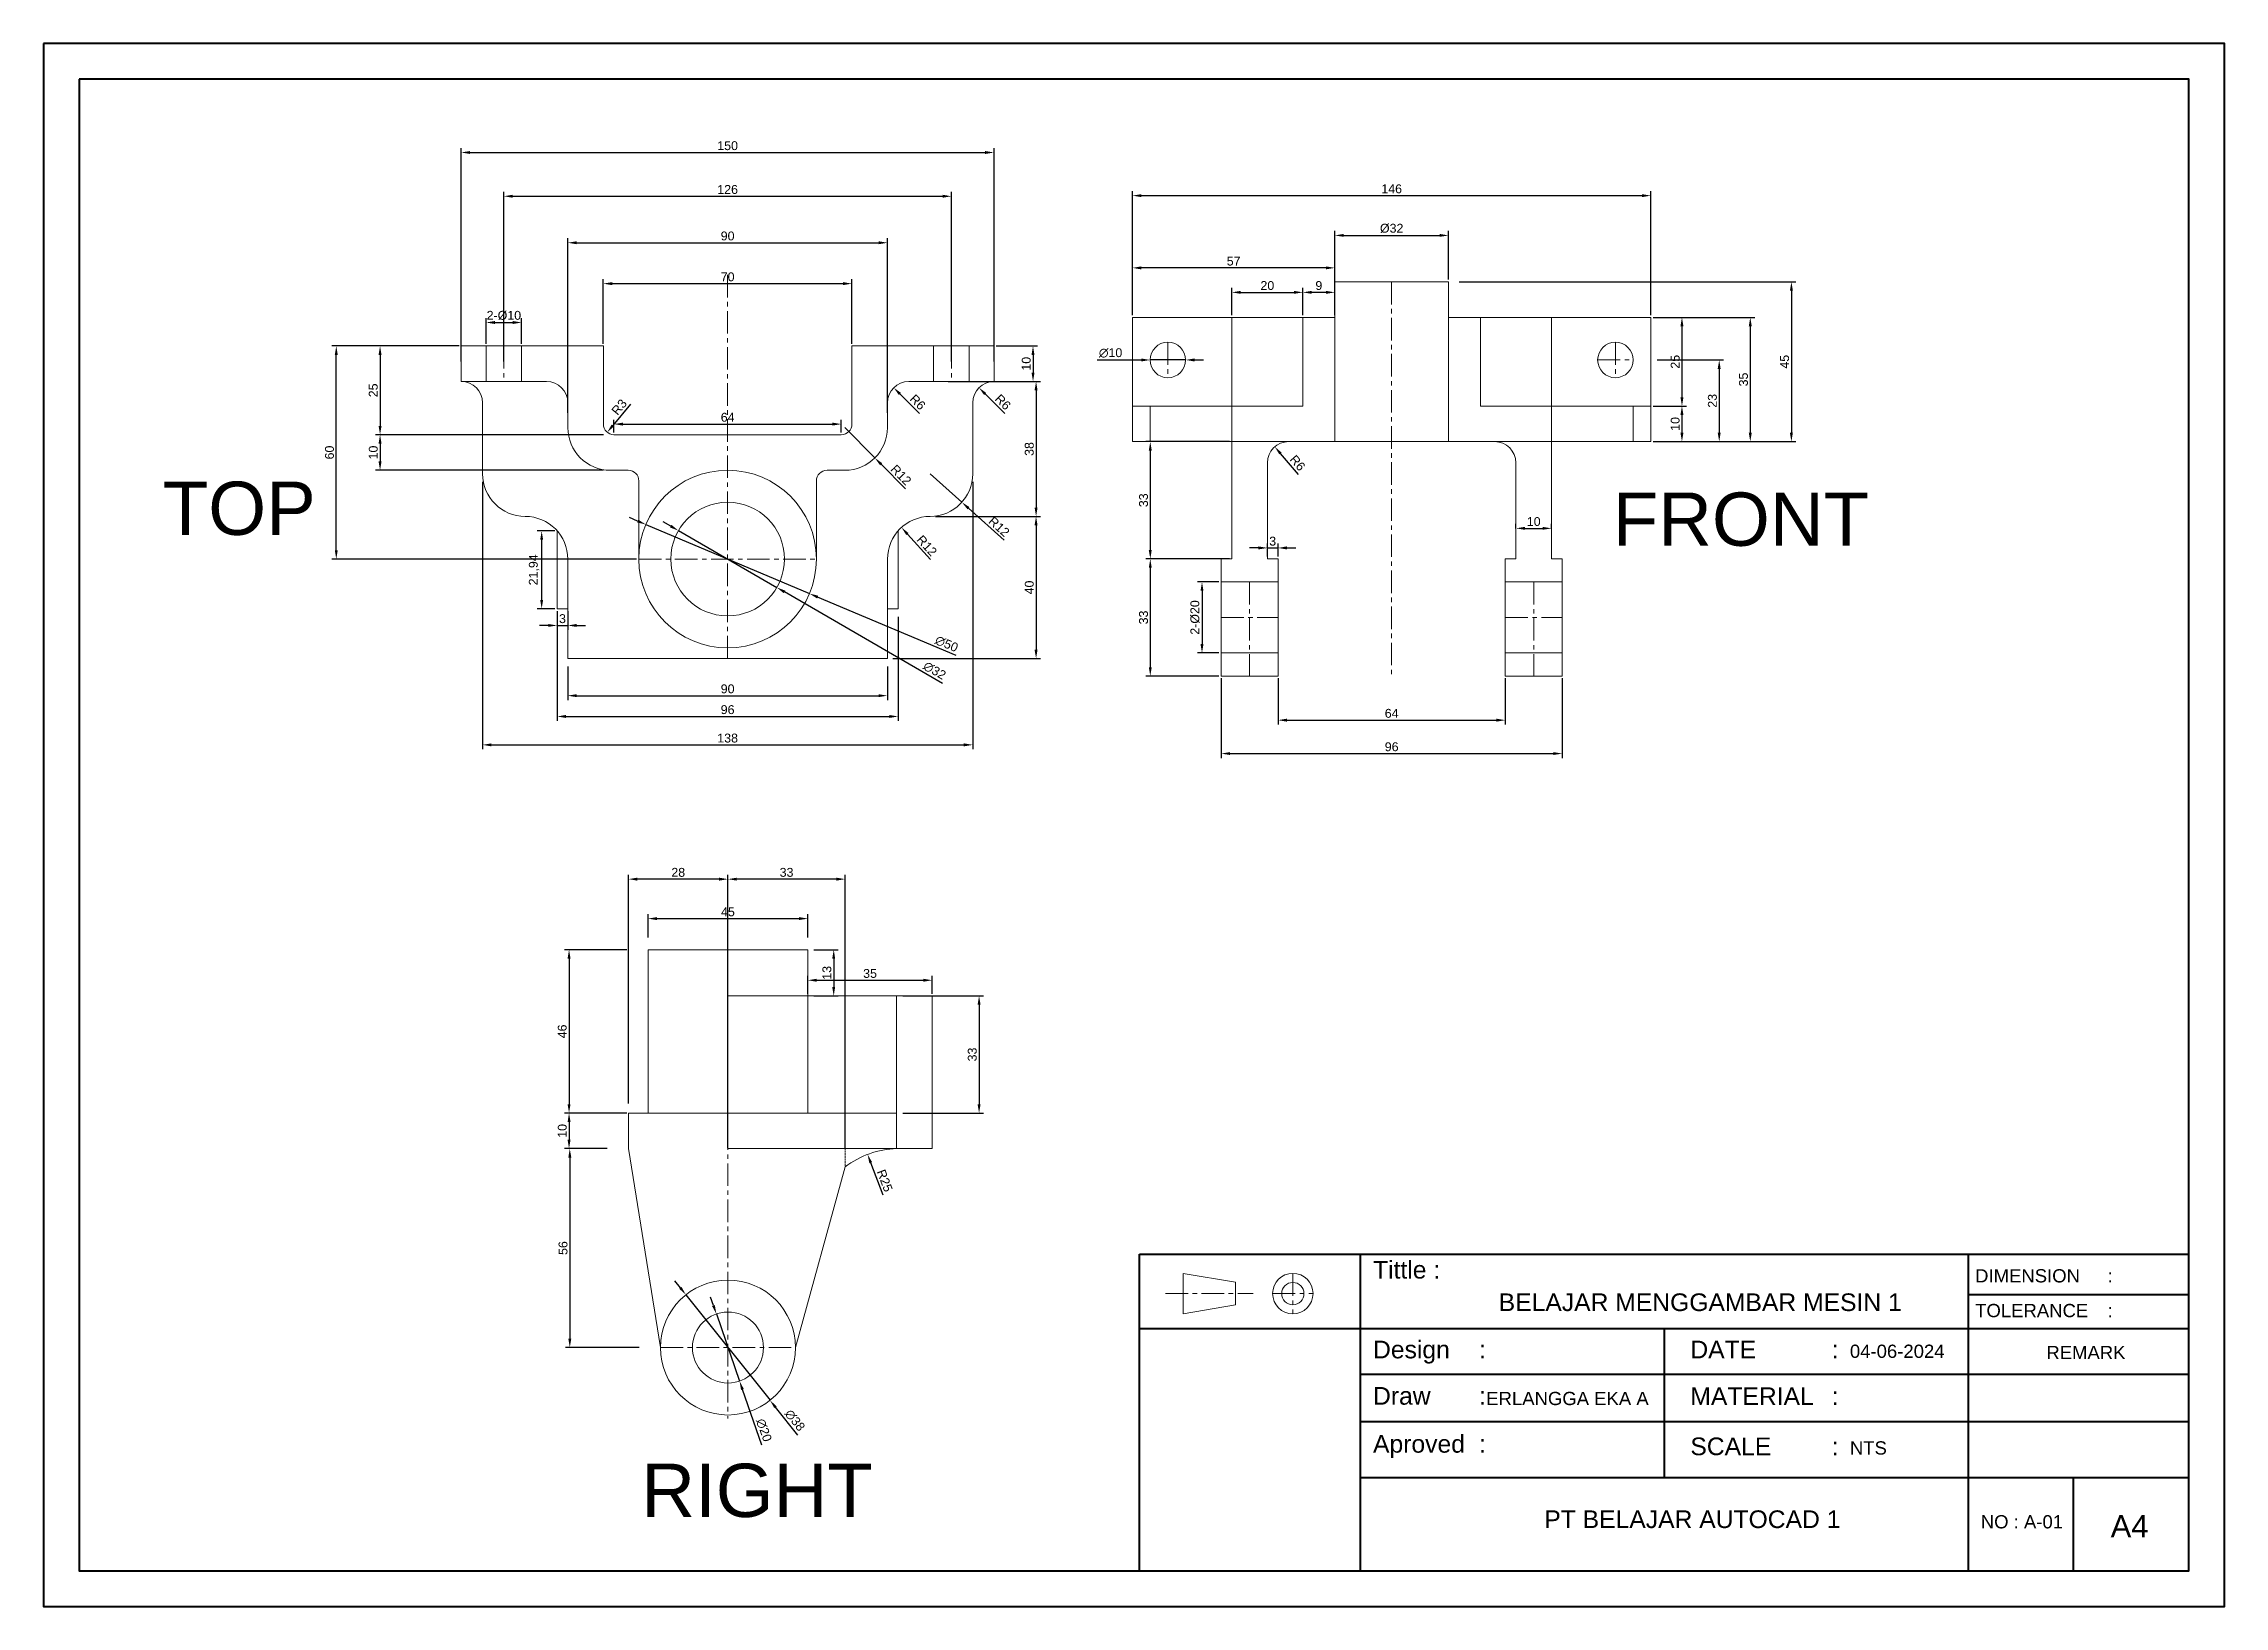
# Model space of a CAD drawing. Header units: millimetres. Extents: x -12 to 1303, y -12 to 2223.
# Drawn here: x 689 to 1303, y 1783 to 2223 of the extents above; entities outside this region: 2.
import ezdxf

# ---------------------------------------------------------------- set-up
doc = ezdxf.new("R2010")
doc.units = ezdxf.units.MM
doc.linetypes.add('CENTERX2', pattern=[101.6, 63.5, -12.7, 12.7, -12.7])
doc.linetypes.add('JIS_02_1.2', pattern=[2.5, 1.25, -1.25])
for name, color, linetype, lineweight in [('Center', 4, 'CENTERX2', 13), ('Dim', 40, 'Continuous', 13), ('Hidden', 6, 'JIS_02_1.2', 15), ('Kop Gambar', 7, 'Continuous', 40), ('Object', 3, 'Continuous', 15), ('TEXT DIM', 120, 'Continuous', 9)]:
    doc.layers.add(name, color=color, linetype=linetype, lineweight=lineweight)
doc.styles.get("Standard").update_dxf_attribs({"font": 'arial.ttf'})
doc.dimstyles.new('ISO-25', dxfattribs={"dimtxt": 2.5, "dimasz": 2.5, "dimexe": 1.25, "dimexo": 0.625, "dimtad": 1, "dimtxsty": 'Standard', "dimcen": 2.5, "dimadec": 0, "dimazin": 0, "dimtfac": 1, "dimtmove": 0, "dimatfit": 3, "dimfxl": 1, "dimarcsym": 0})

msp = doc.modelspace()

# ---------------------------------------------------------------- texts
at = {"layer": 'Object', "char_height": 15, "attachment_point": 1}
for s, width, insert in [('TOP', 45.9297, (722.815, 2099.965)), ('FRONT', 125.73374, (1131.056, 2096.901)), ('RIGHT', 125.73374, (857.55, 1823.459))]:
    msp.add_mtext_dynamic_manual_height_columns(s, width=width, gutter_width=12.5, heights=[0], dxfattribs=dict(at, insert=insert))
at = {"layer": 'TEXT DIM', "attachment_point": 1}
for s, width, insert, char_height in [('Tittle :', 27.66211, (1063.565, 1880.555), 4.9727), ('\\pxt10;DIMENSION^I:', 45.81418, (1233.078, 1878.228), 3.72952), ('BELAJAR MENGGAMBAR MESIN 1', 118.63711, (1098.952, 1871.408), 4.97269), ('\\pxt10;TOLERANCE^I:', 45.81418, (1233.092, 1868.446), 3.72952), ('\\pxt6;Design^I:', 37.73233, (1063.565, 1858.099), 4.97269), ('\\pxt8;DATE^I:', 51.24575, (1152.911, 1858.099), 4.97269), ('04-06-2024', 45.81418, (1197.827, 1856.983), 3.7295), ('\\pxql,t6,10;       REMARK', 45.81418, (1243.008, 1856.629), 3.72952), ('\\pxt6;Draw^I:', 36.44439, (1063.565, 1845.046), 4.97269), ('ERLANGGA EKA A', 45.81418, (1095.436, 1843.69), 3.72952), ('\\pxt8;MATERIAL^I:', 52.31243, (1152.911, 1844.944), 4.97269), ('\\pxt6;Aproved^I:', 34.9192, (1063.565, 1831.539), 4.97269), ('\\pxt8;SCALE^I:', 58.2256, (1152.911, 1830.835), 4.97269), ('NTS', 45.81418, (1197.827, 1829.771), 3.7295), ('PT BELAJAR AUTOCAD 1', 105.06795, (1111.787, 1810.315), 4.97269), ('NO : A-01', 45.81418, (1234.679, 1808.974), 3.7295), ('A4', 45.81418, (1271.258, 1808.974), 6.2159)]:
    msp.add_mtext_dynamic_manual_height_columns(s, width=width, gutter_width=31.079, heights=[0], dxfattribs=dict(at, insert=insert, char_height=char_height))

# ---------------------------------------------------------------- blocks, each defined once
blk = doc.blocks.new('*D46')
at = {"layer": 'Defpoints', "color": 0, "transparency": 16777216}
for p in [(853.94, 1988.04), (853.94, 1924.22), (881.94, 1924.22)]:
    blk.add_point(p, dxfattribs=at)
at = {"layer": 'Dim', "color": 0, "lineweight": -2, "transparency": 16777216}
for p, q in [((853.94, 1924.85), (853.94, 1989.29)), ((879.44, 1988.04), (856.44, 1988.04)), ((881.94, 1924.85), (881.94, 1989.29))]:
    blk.add_line(p, q, dxfattribs=at)
at = {"layer": 'Dim', "color": 0, "transparency": 16777216}
for points in [[(856.44, 1988.46), (856.44, 1987.62), (853.94, 1988.04)], [(879.44, 1988.46), (879.44, 1987.62), (881.94, 1988.04)]]:
    blk.add_solid(points, dxfattribs=at)
at = {"layer": 'Dim', "color": 0, "transparency": 16777216, "insert": (867.94, 1989.94), "char_height": 2.5, "attachment_point": 5}
blk.add_mtext('28', dxfattribs=at)
blk = doc.blocks.new('*D47')
at = {"layer": 'Defpoints', "color": 0, "transparency": 16777216}
for p in [(881.94, 1988.04), (881.94, 1911.65), (914.94, 1911.65)]:
    blk.add_point(p, dxfattribs=at)
at = {"layer": 'Dim', "color": 0, "lineweight": -2, "transparency": 16777216}
for p, q in [((881.94, 1912.28), (881.94, 1989.29)), ((912.44, 1988.04), (884.44, 1988.04)), ((914.94, 1912.28), (914.94, 1989.29))]:
    blk.add_line(p, q, dxfattribs=at)
at = {"layer": 'Dim', "color": 0, "transparency": 16777216}
for points in [[(884.44, 1988.46), (884.44, 1987.62), (881.94, 1988.04)], [(912.44, 1988.46), (912.44, 1987.62), (914.94, 1988.04)]]:
    blk.add_solid(points, dxfattribs=at)
at = {"layer": 'Dim', "color": 0, "transparency": 16777216, "insert": (898.44, 1989.94), "char_height": 2.5, "attachment_point": 5}
blk.add_mtext('33', dxfattribs=at)
blk = doc.blocks.new('*D50')
at = {"layer": 'Defpoints', "color": 0, "transparency": 16777216}
for p in [(859.44, 1971.02), (904.44, 1976.93), (904.44, 1971.02)]:
    blk.add_point(p, dxfattribs=at)
at = {"layer": 'Dim', "color": 0, "lineweight": -2, "transparency": 16777216}
for p, q in [((859.44, 1971.65), (859.44, 1978.18)), ((904.44, 1971.65), (904.44, 1978.18)), ((861.94, 1976.93), (901.94, 1976.93))]:
    blk.add_line(p, q, dxfattribs=at)
at = {"layer": 'Dim', "color": 0, "transparency": 16777216}
for points in [[(861.94, 1977.35), (861.94, 1976.52), (859.44, 1976.93)], [(901.94, 1977.35), (901.94, 1976.52), (904.44, 1976.93)]]:
    blk.add_solid(points, dxfattribs=at)
at = {"layer": 'Dim', "color": 0, "transparency": 16777216, "insert": (881.94, 1978.83), "char_height": 2.5, "attachment_point": 5}
blk.add_mtext('45', dxfattribs=at)
blk = doc.blocks.new('*D51')
at = {"layer": 'Defpoints', "color": 0, "transparency": 16777216}
for p in [(854.06, 1968.17), (837.2, 1922.17), (854.06, 1922.17)]:
    blk.add_point(p, dxfattribs=at)
at = {"layer": 'Dim', "color": 0, "lineweight": -2, "transparency": 16777216}
for p, q in [((853.43, 1968.17), (835.95, 1968.17)), ((837.2, 1965.67), (837.2, 1924.67)), ((853.43, 1922.17), (835.95, 1922.17))]:
    blk.add_line(p, q, dxfattribs=at)
at = {"layer": 'Dim', "color": 0, "transparency": 16777216}
for points in [[(836.79, 1965.67), (837.62, 1965.67), (837.2, 1968.17)], [(836.79, 1924.67), (837.62, 1924.67), (837.2, 1922.17)]]:
    blk.add_solid(points, dxfattribs=at)
at = {"layer": 'Dim', "color": 0, "transparency": 16777216, "insert": (835.3, 1945.17), "char_height": 2.5, "attachment_point": 5, "rotation": 90}
blk.add_mtext('46', dxfattribs=at)
blk = doc.blocks.new('*D52')
at = {"layer": 'Defpoints', "color": 0, "transparency": 16777216}
for p in [(930.54, 1955.17), (930.54, 1922.17), (952.65, 1922.17)]:
    blk.add_point(p, dxfattribs=at)
at = {"layer": 'Dim', "color": 0, "lineweight": -2, "transparency": 16777216}
for p, q in [((931.17, 1955.17), (953.9, 1955.17)), ((952.65, 1952.67), (952.65, 1924.67)), ((931.17, 1922.17), (953.9, 1922.17))]:
    blk.add_line(p, q, dxfattribs=at)
at = {"layer": 'Dim', "color": 0, "transparency": 16777216}
for points in [[(952.23, 1952.67), (953.06, 1952.67), (952.65, 1955.17)], [(952.23, 1924.67), (953.06, 1924.67), (952.65, 1922.17)]]:
    blk.add_solid(points, dxfattribs=at)
at = {"layer": 'Dim', "color": 0, "transparency": 16777216, "insert": (950.74, 1938.67), "char_height": 2.5, "attachment_point": 5, "rotation": 90}
blk.add_mtext('33', dxfattribs=at)
blk = doc.blocks.new('*D54')
at = {"layer": 'Defpoints', "color": 0, "transparency": 16777216}
for p in [(848.56, 1922.17), (837.2, 1912.17), (848.56, 1912.17)]:
    blk.add_point(p, dxfattribs=at)
at = {"layer": 'Dim', "color": 0, "lineweight": -2, "transparency": 16777216}
for p, q in [((847.93, 1922.17), (835.95, 1922.17)), ((837.2, 1919.67), (837.2, 1914.67)), ((847.93, 1912.17), (835.95, 1912.17))]:
    blk.add_line(p, q, dxfattribs=at)
at = {"layer": 'Dim', "color": 0, "transparency": 16777216}
for points in [[(836.79, 1919.67), (837.62, 1919.67), (837.2, 1922.17)], [(836.79, 1914.67), (837.62, 1914.67), (837.2, 1912.17)]]:
    blk.add_solid(points, dxfattribs=at)
at = {"layer": 'Dim', "color": 0, "transparency": 16777216, "insert": (835.3, 1917.17), "char_height": 2.5, "attachment_point": 5, "rotation": 90}
blk.add_mtext('10', dxfattribs=at)
blk = doc.blocks.new('*D55')
at = {"layer": 'Defpoints', "color": 0, "transparency": 16777216}
for p in [(848.56, 1912.17), (837.41, 1856.17), (857.56, 1856.17)]:
    blk.add_point(p, dxfattribs=at)
at = {"layer": 'Dim', "color": 0, "lineweight": -2, "transparency": 16777216}
for p, q in [((847.93, 1912.17), (836.16, 1912.17)), ((837.41, 1909.67), (837.41, 1858.67)), ((856.93, 1856.17), (836.16, 1856.17))]:
    blk.add_line(p, q, dxfattribs=at)
at = {"layer": 'Dim', "color": 0, "transparency": 16777216}
for points in [[(837, 1909.67), (837.83, 1909.67), (837.41, 1912.17)], [(837, 1858.67), (837.83, 1858.67), (837.41, 1856.17)]]:
    blk.add_solid(points, dxfattribs=at)
at = {"layer": 'Dim', "color": 0, "transparency": 16777216, "insert": (835.51, 1884.17), "char_height": 2.5, "attachment_point": 5, "rotation": 90}
blk.add_mtext('56', dxfattribs=at)
blk = doc.blocks.new('*D56')
at = {"layer": 'Defpoints', "color": 0, "transparency": 16777216}
for p in [(939.44, 1959.58), (904.44, 1955.17), (939.44, 1955.17)]:
    blk.add_point(p, dxfattribs=at)
at = {"layer": 'Dim', "color": 0, "lineweight": -2, "transparency": 16777216}
for p, q in [((904.44, 1955.79), (904.44, 1960.83)), ((906.94, 1959.58), (936.94, 1959.58)), ((939.44, 1955.79), (939.44, 1960.83))]:
    blk.add_line(p, q, dxfattribs=at)
at = {"layer": 'Dim', "color": 0, "transparency": 16777216}
for points in [[(906.94, 1959.99), (906.94, 1959.16), (904.44, 1959.58)], [(936.94, 1959.99), (936.94, 1959.16), (939.44, 1959.58)]]:
    blk.add_solid(points, dxfattribs=at)
at = {"layer": 'Dim', "color": 0, "transparency": 16777216, "insert": (921.94, 1961.48), "char_height": 2.5, "attachment_point": 5}
blk.add_mtext('35', dxfattribs=at)
blk = doc.blocks.new('*D57')
at = {"layer": 'Defpoints', "color": 0, "transparency": 16777216}
for p in [(905.5, 1968.17), (905.5, 1955.17), (911.72, 1955.17)]:
    blk.add_point(p, dxfattribs=at)
at = {"layer": 'Dim', "color": 0, "lineweight": -2, "transparency": 16777216}
for p, q in [((906.12, 1968.17), (912.97, 1968.17)), ((911.72, 1965.67), (911.72, 1957.67)), ((906.12, 1955.17), (912.97, 1955.17))]:
    blk.add_line(p, q, dxfattribs=at)
at = {"layer": 'Dim', "color": 0, "transparency": 16777216}
for points in [[(911.3, 1965.67), (912.13, 1965.67), (911.72, 1968.17)], [(911.3, 1957.67), (912.13, 1957.67), (911.72, 1955.17)]]:
    blk.add_solid(points, dxfattribs=at)
at = {"layer": 'Dim', "color": 0, "transparency": 16777216, "insert": (909.81, 1961.67), "char_height": 2.5, "attachment_point": 5, "rotation": 90}
blk.add_mtext('13', dxfattribs=at)
blk = doc.blocks.new('*D58')
at = {"layer": 'Defpoints', "color": 0, "transparency": 16777216}
for p in [(921.25, 1910.54), (930.15, 1887.18)]:
    blk.add_point(p, dxfattribs=at)
at = {"layer": 'Dim', "color": 0, "lineweight": -2, "transparency": 16777216}
blk.add_line((925.6, 1899.1), (922.14, 1908.21), dxfattribs=at)
at = {"layer": 'Dim', "color": 0, "transparency": 16777216}
blk.add_solid([(922.53, 1908.35), (921.75, 1908.06), (921.25, 1910.54)], dxfattribs=at)
at = {"layer": 'Dim', "color": 0, "transparency": 16777216, "insert": (926.09, 1903.16), "char_height": 2.5, "attachment_point": 5, "rotation": 290.85775}
blk.add_mtext('R25', dxfattribs=at)
blk = doc.blocks.new('*D59')
at = {"layer": 'Defpoints', "color": 0, "transparency": 16777216}
for p in [(878.68, 1865.62), (885.21, 1846.72)]:
    blk.add_point(p, dxfattribs=at)
at = {"layer": 'Dim', "color": 0, "lineweight": -2, "transparency": 16777216}
for p, q in [((877.86, 1867.98), (877.04, 1870.35)), ((878.68, 1865.62), (885.21, 1846.72)), ((891.44, 1828.7), (886.02, 1844.36))]:
    blk.add_line(p, q, dxfattribs=at)
at = {"layer": 'Dim', "color": 0, "transparency": 16777216}
for points in [[(878.25, 1868.12), (877.46, 1867.85), (878.68, 1865.62)], [(886.42, 1844.49), (885.63, 1844.22), (885.21, 1846.72)]]:
    blk.add_solid(points, dxfattribs=at)
at = {"layer": 'Dim', "color": 0, "transparency": 16777216, "insert": (892.07, 1832.9), "char_height": 2.5, "attachment_point": 5, "rotation": 289.06541}
blk.add_mtext('∅20', dxfattribs=at)
blk = doc.blocks.new('*D60')
at = {"layer": 'Defpoints', "color": 0, "transparency": 16777216}
for p in [(870.1, 1871.03), (893.78, 1841.31)]:
    blk.add_point(p, dxfattribs=at)
at = {"layer": 'Dim', "color": 0, "lineweight": -2, "transparency": 16777216}
for p, q in [((868.54, 1872.98), (866.99, 1874.94)), ((870.1, 1871.03), (893.78, 1841.31)), ((901.61, 1831.49), (895.34, 1839.36))]:
    blk.add_line(p, q, dxfattribs=at)
at = {"layer": 'Dim', "color": 0, "transparency": 16777216}
for points in [[(868.87, 1873.24), (868.22, 1872.72), (870.1, 1871.03)], [(895.67, 1839.61), (895.01, 1839.1), (893.78, 1841.31)]]:
    blk.add_solid(points, dxfattribs=at)
at = {"layer": 'Dim', "color": 0, "transparency": 16777216, "insert": (900.79, 1835.67), "char_height": 2.5, "attachment_point": 5, "rotation": 308.54889}
blk.add_mtext('∅38', dxfattribs=at)
blk = doc.blocks.new('*D61')
at = {"layer": 'Defpoints', "color": 0, "transparency": 16777216}
for p in [(952.61, 2126.41), (956.85, 2122.16)]:
    blk.add_point(p, dxfattribs=at)
at = {"layer": 'Dim', "color": 0, "lineweight": -2, "transparency": 16777216}
blk.add_line((959.88, 2119.14), (954.38, 2124.64), dxfattribs=at)
at = {"layer": 'Dim', "color": 0, "transparency": 16777216}
blk.add_solid([(954.67, 2124.93), (954.08, 2124.34), (952.61, 2126.41)], dxfattribs=at)
at = {"layer": 'Dim', "color": 0, "transparency": 16777216, "insert": (959.36, 2122.35), "char_height": 2.5, "attachment_point": 5, "rotation": 315}
blk.add_mtext('R6', dxfattribs=at)
blk = doc.blocks.new('*D65')
at = {"layer": 'Defpoints', "color": 0, "transparency": 16777216}
for p in [(928.61, 2126.41), (932.85, 2122.16)]:
    blk.add_point(p, dxfattribs=at)
at = {"layer": 'Dim', "color": 0, "lineweight": -2, "transparency": 16777216}
blk.add_line((935.88, 2119.14), (930.38, 2124.64), dxfattribs=at)
at = {"layer": 'Dim', "color": 0, "transparency": 16777216}
blk.add_solid([(930.67, 2124.93), (930.08, 2124.34), (928.61, 2126.41)], dxfattribs=at)
at = {"layer": 'Dim', "color": 0, "transparency": 16777216, "insert": (935.36, 2122.35), "char_height": 2.5, "attachment_point": 5, "rotation": 315}
blk.add_mtext('R6', dxfattribs=at)
blk = doc.blocks.new('*D71')
at = {"layer": 'Defpoints', "color": 0, "transparency": 16777216}
for p in [(914.85, 2115.16), (923.3, 2106.64)]:
    blk.add_point(p, dxfattribs=at)
at = {"layer": 'Dim', "color": 0, "lineweight": -2, "transparency": 16777216}
for p, q in [((914.85, 2115.16), (923.3, 2106.64)), ((931.89, 2097.98), (925.06, 2104.87))]:
    blk.add_line(p, q, dxfattribs=at)
at = {"layer": 'Dim', "color": 0, "transparency": 16777216}
blk.add_solid([(925.36, 2105.16), (924.77, 2104.57), (923.3, 2106.64)], dxfattribs=at)
at = {"layer": 'Dim', "color": 0, "transparency": 16777216, "insert": (930.69, 2101.86), "char_height": 2.5, "attachment_point": 5, "rotation": 314.74169}
blk.add_mtext('R12', dxfattribs=at)
blk = doc.blocks.new('*D72')
at = {"layer": 'Defpoints', "color": 0, "transparency": 16777216}
for p in [(938.85, 2102.16), (947.79, 2094.16)]:
    blk.add_point(p, dxfattribs=at)
at = {"layer": 'Dim', "color": 0, "lineweight": -2, "transparency": 16777216}
for p, q in [((938.85, 2102.16), (947.79, 2094.16)), ((959.71, 2083.48), (949.65, 2092.49))]:
    blk.add_line(p, q, dxfattribs=at)
at = {"layer": 'Dim', "color": 0, "transparency": 16777216}
blk.add_solid([(949.93, 2092.8), (949.38, 2092.18), (947.79, 2094.16)], dxfattribs=at)
at = {"layer": 'Dim', "color": 0, "transparency": 16777216, "insert": (958.28, 2087.28), "char_height": 2.5, "attachment_point": 5, "rotation": 318.13695}
blk.add_mtext('R12', dxfattribs=at)
blk = doc.blocks.new('*D73')
at = {"layer": 'Defpoints', "color": 0, "transparency": 16777216}
for p in [(930.8, 2087.06), (938.85, 2078.16)]:
    blk.add_point(p, dxfattribs=at)
at = {"layer": 'Dim', "color": 0, "lineweight": -2, "transparency": 16777216}
blk.add_line((938.99, 2078.02), (932.48, 2085.2), dxfattribs=at)
at = {"layer": 'Dim', "color": 0, "transparency": 16777216}
blk.add_solid([(932.78, 2085.48), (932.17, 2084.92), (930.8, 2087.06)], dxfattribs=at)
at = {"layer": 'Dim', "color": 0, "transparency": 16777216, "insert": (937.96, 2081.95), "char_height": 2.5, "attachment_point": 5, "rotation": 312.1796}
blk.add_mtext('R12', dxfattribs=at)
blk = doc.blocks.new('*D74')
at = {"layer": 'Defpoints', "color": 0, "transparency": 16777216}
for p in [(916.85, 2155.71), (846.85, 2138.16), (916.85, 2138.16)]:
    blk.add_point(p, dxfattribs=at)
at = {"layer": 'Dim', "color": 0, "lineweight": -2, "transparency": 16777216}
for p, q in [((846.85, 2138.79), (846.85, 2156.96)), ((849.35, 2155.71), (914.35, 2155.71)), ((916.85, 2138.79), (916.85, 2156.96))]:
    blk.add_line(p, q, dxfattribs=at)
at = {"layer": 'Dim', "color": 0, "transparency": 16777216}
for points in [[(849.35, 2156.13), (849.35, 2155.29), (846.85, 2155.71)], [(914.35, 2156.13), (914.35, 2155.29), (916.85, 2155.71)]]:
    blk.add_solid(points, dxfattribs=at)
at = {"layer": 'Dim', "color": 0, "transparency": 16777216, "insert": (881.85, 2157.61), "char_height": 2.5, "attachment_point": 5}
blk.add_mtext('70', dxfattribs=at)
blk = doc.blocks.new('*D75')
at = {"layer": 'Defpoints', "color": 0, "transparency": 16777216}
for p in [(926.85, 2167.22), (836.85, 2118.66), (926.85, 2118.66)]:
    blk.add_point(p, dxfattribs=at)
at = {"layer": 'Dim', "color": 0, "lineweight": -2, "transparency": 16777216}
for p, q in [((836.85, 2119.29), (836.85, 2168.47)), ((926.85, 2119.29), (926.85, 2168.47)), ((839.35, 2167.22), (924.35, 2167.22))]:
    blk.add_line(p, q, dxfattribs=at)
at = {"layer": 'Dim', "color": 0, "transparency": 16777216}
for points in [[(839.35, 2167.64), (839.35, 2166.8), (836.85, 2167.22)], [(924.35, 2167.64), (924.35, 2166.8), (926.85, 2167.22)]]:
    blk.add_solid(points, dxfattribs=at)
at = {"layer": 'Dim', "color": 0, "transparency": 16777216, "insert": (881.85, 2169.12), "char_height": 2.5, "attachment_point": 5}
blk.add_mtext('90', dxfattribs=at)
blk = doc.blocks.new('*D76')
at = {"layer": 'Defpoints', "color": 0, "transparency": 16777216}
for p in [(944.85, 2180.31), (818.85, 2133.16), (944.85, 2133.16)]:
    blk.add_point(p, dxfattribs=at)
at = {"layer": 'Dim', "color": 0, "lineweight": -2, "transparency": 16777216}
for p, q in [((818.85, 2133.79), (818.85, 2181.56)), ((821.35, 2180.31), (942.35, 2180.31)), ((944.85, 2133.79), (944.85, 2181.56))]:
    blk.add_line(p, q, dxfattribs=at)
at = {"layer": 'Dim', "color": 0, "transparency": 16777216}
for points in [[(821.35, 2180.73), (821.35, 2179.89), (818.85, 2180.31)], [(942.35, 2180.73), (942.35, 2179.89), (944.85, 2180.31)]]:
    blk.add_solid(points, dxfattribs=at)
at = {"layer": 'Dim', "color": 0, "transparency": 16777216, "insert": (881.85, 2182.21), "char_height": 2.5, "attachment_point": 5}
blk.add_mtext('126', dxfattribs=at)
blk = doc.blocks.new('*D77')
at = {"layer": 'Defpoints', "color": 0, "transparency": 16777216}
for p in [(956.85, 2192.64), (806.85, 2133.16), (956.85, 2133.16)]:
    blk.add_point(p, dxfattribs=at)
at = {"layer": 'Dim', "color": 0, "lineweight": -2, "transparency": 16777216}
for p, q in [((806.85, 2133.79), (806.85, 2193.89)), ((809.35, 2192.64), (954.35, 2192.64)), ((956.85, 2133.79), (956.85, 2193.89))]:
    blk.add_line(p, q, dxfattribs=at)
at = {"layer": 'Dim', "color": 0, "transparency": 16777216}
for points in [[(809.35, 2193.05), (809.35, 2192.22), (806.85, 2192.64)], [(954.35, 2193.05), (954.35, 2192.22), (956.85, 2192.64)]]:
    blk.add_solid(points, dxfattribs=at)
at = {"layer": 'Dim', "color": 0, "transparency": 16777216, "insert": (881.85, 2194.54), "char_height": 2.5, "attachment_point": 5}
blk.add_mtext('150', dxfattribs=at)
blk = doc.blocks.new('*D78')
at = {"layer": 'Defpoints', "color": 0, "transparency": 16777216}
for p in [(847.95, 2113.85), (849.85, 2116.16)]:
    blk.add_point(p, dxfattribs=at)
at = {"layer": 'Dim', "color": 0, "lineweight": -2, "transparency": 16777216}
blk.add_line((854.48, 2121.79), (849.54, 2115.78), dxfattribs=at)
at = {"layer": 'Dim', "color": 0, "transparency": 16777216}
blk.add_solid([(849.21, 2116.04), (849.86, 2115.51), (847.95, 2113.85)], dxfattribs=at)
at = {"layer": 'Dim', "color": 0, "transparency": 16777216, "insert": (851.33, 2120.96), "char_height": 2.5, "attachment_point": 5, "rotation": 50.56436}
blk.add_mtext('R3', dxfattribs=at)
blk = doc.blocks.new('*D81')
at = {"layer": 'Defpoints', "color": 0, "transparency": 16777216}
for p in [(801.38, 2138.16), (783.99, 2113.16), (844.38, 2113.16)]:
    blk.add_point(p, dxfattribs=at)
at = {"layer": 'Dim', "color": 0, "lineweight": -2, "transparency": 16777216}
for p, q in [((800.75, 2138.16), (782.74, 2138.16)), ((783.99, 2135.66), (783.99, 2115.66)), ((843.75, 2113.16), (782.74, 2113.16))]:
    blk.add_line(p, q, dxfattribs=at)
at = {"layer": 'Dim', "color": 0, "transparency": 16777216}
for points in [[(783.57, 2135.66), (784.41, 2135.66), (783.99, 2138.16)], [(783.57, 2115.66), (784.41, 2115.66), (783.99, 2113.16)]]:
    blk.add_solid(points, dxfattribs=at)
at = {"layer": 'Dim', "color": 0, "transparency": 16777216, "insert": (782.09, 2125.66), "char_height": 2.5, "attachment_point": 5, "rotation": 90}
blk.add_mtext('25', dxfattribs=at)
blk = doc.blocks.new('*D82')
at = {"layer": 'Defpoints', "color": 0, "transparency": 16777216}
for p in [(847.56, 2113.16), (783.99, 2103.16), (847.56, 2103.16)]:
    blk.add_point(p, dxfattribs=at)
at = {"layer": 'Dim', "color": 0, "lineweight": -2, "transparency": 16777216}
for p, q in [((846.93, 2113.16), (782.74, 2113.16)), ((783.99, 2110.66), (783.99, 2105.66)), ((846.93, 2103.16), (782.74, 2103.16))]:
    blk.add_line(p, q, dxfattribs=at)
at = {"layer": 'Dim', "color": 0, "transparency": 16777216}
for points in [[(783.57, 2110.66), (784.41, 2110.66), (783.99, 2113.16)], [(783.57, 2105.66), (784.41, 2105.66), (783.99, 2103.16)]]:
    blk.add_solid(points, dxfattribs=at)
at = {"layer": 'Dim', "color": 0, "transparency": 16777216, "insert": (782.09, 2108.16), "char_height": 2.5, "attachment_point": 5, "rotation": 90}
blk.add_mtext('10', dxfattribs=at)
blk = doc.blocks.new('*D83')
at = {"layer": 'Defpoints', "color": 0, "transparency": 16777216}
for p in [(849.85, 2113.16), (913.85, 2116.16), (913.85, 2113.16)]:
    blk.add_point(p, dxfattribs=at)
at = {"layer": 'Dim', "color": 0, "lineweight": -2, "transparency": 16777216}
for p, q in [((849.85, 2113.79), (849.85, 2117.41)), ((852.35, 2116.16), (911.35, 2116.16)), ((913.85, 2113.79), (913.85, 2117.41))]:
    blk.add_line(p, q, dxfattribs=at)
at = {"layer": 'Dim', "color": 0, "transparency": 16777216}
for points in [[(852.35, 2116.58), (852.35, 2115.75), (849.85, 2116.16)], [(911.35, 2116.58), (911.35, 2115.75), (913.85, 2116.16)]]:
    blk.add_solid(points, dxfattribs=at)
at = {"layer": 'Dim', "color": 0, "transparency": 16777216, "insert": (881.85, 2118.07), "char_height": 2.5, "attachment_point": 5}
blk.add_mtext('64', dxfattribs=at)
blk = doc.blocks.new('*D84')
at = {"layer": 'Defpoints', "color": 0, "transparency": 16777216}
for p in [(836.85, 2048.57), (926.85, 2048.57), (926.85, 2039.7)]:
    blk.add_point(p, dxfattribs=at)
at = {"layer": 'Dim', "color": 0, "lineweight": -2, "transparency": 16777216}
for p, q in [((836.85, 2047.94), (836.85, 2038.45)), ((926.85, 2047.94), (926.85, 2038.45)), ((839.35, 2039.7), (924.35, 2039.7))]:
    blk.add_line(p, q, dxfattribs=at)
at = {"layer": 'Dim', "color": 0, "transparency": 16777216}
for points in [[(839.35, 2040.12), (839.35, 2039.29), (836.85, 2039.7)], [(924.35, 2040.12), (924.35, 2039.29), (926.85, 2039.7)]]:
    blk.add_solid(points, dxfattribs=at)
at = {"layer": 'Dim', "color": 0, "transparency": 16777216, "insert": (881.85, 2041.61), "char_height": 2.5, "attachment_point": 5}
blk.add_mtext('90', dxfattribs=at)
blk = doc.blocks.new('*D85')
at = {"layer": 'Defpoints', "color": 0, "transparency": 16777216}
for p in [(812.85, 2100.57), (950.85, 2100.57), (950.85, 2025.85)]:
    blk.add_point(p, dxfattribs=at)
at = {"layer": 'Dim', "color": 0, "lineweight": -2, "transparency": 16777216}
for p, q in [((812.85, 2099.94), (812.85, 2024.6)), ((950.85, 2099.94), (950.85, 2024.6)), ((815.35, 2025.85), (948.35, 2025.85))]:
    blk.add_line(p, q, dxfattribs=at)
at = {"layer": 'Dim', "color": 0, "transparency": 16777216}
for points in [[(815.35, 2026.27), (815.35, 2025.43), (812.85, 2025.85)], [(948.35, 2026.27), (948.35, 2025.43), (950.85, 2025.85)]]:
    blk.add_solid(points, dxfattribs=at)
at = {"layer": 'Dim', "color": 0, "transparency": 16777216, "insert": (881.85, 2027.75), "char_height": 2.5, "attachment_point": 5}
blk.add_mtext('138', dxfattribs=at)
blk = doc.blocks.new('*D86')
at = {"layer": 'Defpoints', "color": 0, "transparency": 16777216}
for p in [(833.85, 2064.16), (836.85, 2064.16), (836.85, 2059.47)]:
    blk.add_point(p, dxfattribs=at)
at = {"layer": 'Dim', "color": 0, "lineweight": -2, "transparency": 16777216}
for p, q in [((833.85, 2063.54), (833.85, 2058.22)), ((836.85, 2063.54), (836.85, 2058.22)), ((831.35, 2059.47), (828.85, 2059.47)), ((833.85, 2059.47), (836.85, 2059.47)), ((839.35, 2059.47), (841.85, 2059.47))]:
    blk.add_line(p, q, dxfattribs=at)
at = {"layer": 'Dim', "color": 0, "transparency": 16777216}
for points in [[(831.35, 2059.89), (831.35, 2059.06), (833.85, 2059.47)], [(839.35, 2059.89), (839.35, 2059.06), (836.85, 2059.47)]]:
    blk.add_solid(points, dxfattribs=at)
at = {"layer": 'Dim', "color": 0, "transparency": 16777216, "insert": (835.35, 2061.37), "char_height": 2.5, "attachment_point": 5}
blk.add_mtext('3', dxfattribs=at)
blk = doc.blocks.new('*D89')
at = {"layer": 'Defpoints', "color": 0, "transparency": 16777216}
for p in [(823.85, 2144.77), (813.85, 2138.16), (823.85, 2138.16)]:
    blk.add_point(p, dxfattribs=at)
at = {"layer": 'Dim', "color": 0, "lineweight": -2, "transparency": 16777216}
for p, q in [((813.85, 2138.79), (813.85, 2146.02)), ((816.35, 2144.77), (821.35, 2144.77)), ((823.85, 2138.79), (823.85, 2146.02))]:
    blk.add_line(p, q, dxfattribs=at)
at = {"layer": 'Dim', "color": 0, "transparency": 16777216}
for points in [[(816.35, 2145.19), (816.35, 2144.35), (813.85, 2144.77)], [(821.35, 2145.19), (821.35, 2144.35), (823.85, 2144.77)]]:
    blk.add_solid(points, dxfattribs=at)
at = {"layer": 'Dim', "color": 0, "transparency": 16777216, "insert": (818.85, 2146.74), "char_height": 2.5, "attachment_point": 5}
blk.add_mtext('2-%%C10', dxfattribs=at)
blk = doc.blocks.new('*D90')
at = {"layer": 'Defpoints', "color": 0, "transparency": 16777216}
for p in [(833.85, 2062.57), (929.85, 2062.57), (929.85, 2033.85)]:
    blk.add_point(p, dxfattribs=at)
at = {"layer": 'Dim', "color": 0, "lineweight": -2, "transparency": 16777216}
for p, q in [((833.85, 2061.94), (833.85, 2032.6)), ((929.85, 2061.94), (929.85, 2032.6)), ((836.35, 2033.85), (927.35, 2033.85))]:
    blk.add_line(p, q, dxfattribs=at)
at = {"layer": 'Dim', "color": 0, "transparency": 16777216}
for points in [[(836.35, 2034.27), (836.35, 2033.43), (833.85, 2033.85)], [(927.35, 2034.27), (927.35, 2033.43), (929.85, 2033.85)]]:
    blk.add_solid(points, dxfattribs=at)
at = {"layer": 'Dim', "color": 0, "transparency": 16777216, "insert": (881.85, 2035.75), "char_height": 2.5, "attachment_point": 5}
blk.add_mtext('96', dxfattribs=at)
blk = doc.blocks.new('*D91')
at = {"layer": 'Defpoints', "color": 0, "transparency": 16777216}
for p in [(868, 2086.17), (895.71, 2070.16)]:
    blk.add_point(p, dxfattribs=at)
at = {"layer": 'Dim', "color": 0, "lineweight": -2, "transparency": 16777216}
for p, q in [((865.84, 2087.42), (863.67, 2088.68)), ((868, 2086.17), (895.71, 2070.16)), ((942.39, 2043.17), (897.87, 2068.9))]:
    blk.add_line(p, q, dxfattribs=at)
at = {"layer": 'Dim', "color": 0, "transparency": 16777216}
for points in [[(866.05, 2087.79), (865.63, 2087.06), (868, 2086.17)], [(898.08, 2069.27), (897.66, 2068.54), (895.71, 2070.16)]]:
    blk.add_solid(points, dxfattribs=at)
at = {"layer": 'Dim', "color": 0, "transparency": 16777216, "insert": (940.12, 2046.76), "char_height": 2.5, "attachment_point": 5, "rotation": 329.96506}
blk.add_mtext('∅32', dxfattribs=at)
blk = doc.blocks.new('*D92')
at = {"layer": 'Defpoints', "color": 0, "transparency": 16777216}
for p in [(858.82, 2087.89), (904.88, 2068.44)]:
    blk.add_point(p, dxfattribs=at)
at = {"layer": 'Dim', "color": 0, "lineweight": -2, "transparency": 16777216}
for p, q in [((856.52, 2088.86), (854.22, 2089.84)), ((858.82, 2087.89), (904.88, 2068.44)), ((946.21, 2050.99), (907.19, 2067.47))]:
    blk.add_line(p, q, dxfattribs=at)
at = {"layer": 'Dim', "color": 0, "transparency": 16777216}
for points in [[(856.68, 2089.25), (856.36, 2088.48), (858.82, 2087.89)], [(907.35, 2067.85), (907.03, 2067.08), (904.88, 2068.44)]]:
    blk.add_solid(points, dxfattribs=at)
at = {"layer": 'Dim', "color": 0, "transparency": 16777216, "insert": (943.5, 2054.27), "char_height": 2.5, "attachment_point": 5, "rotation": 337.10558}
blk.add_mtext('∅50', dxfattribs=at)
blk = doc.blocks.new('*D93')
at = {"layer": 'Defpoints', "color": 0, "transparency": 16777216}
for p in [(771.66, 2138.16), (806.85, 2138.16), (856.85, 2078.16)]:
    blk.add_point(p, dxfattribs=at)
at = {"layer": 'Dim', "color": 0, "lineweight": -2, "transparency": 16777216}
for p, q in [((806.23, 2138.16), (770.41, 2138.16)), ((771.66, 2080.66), (771.66, 2135.66)), ((856.23, 2078.16), (770.41, 2078.16))]:
    blk.add_line(p, q, dxfattribs=at)
at = {"layer": 'Dim', "color": 0, "transparency": 16777216}
for points in [[(771.25, 2135.66), (772.08, 2135.66), (771.66, 2138.16)], [(771.25, 2080.66), (772.08, 2080.66), (771.66, 2078.16)]]:
    blk.add_solid(points, dxfattribs=at)
at = {"layer": 'Dim', "color": 0, "transparency": 16777216, "insert": (769.76, 2108.16), "char_height": 2.5, "attachment_point": 5, "rotation": 90}
blk.add_mtext('60', dxfattribs=at)
blk = doc.blocks.new('*D95')
at = {"layer": 'Defpoints', "color": 0, "transparency": 16777216}
for p in [(833.85, 2086.1), (829.49, 2064.16), (833.85, 2064.16)]:
    blk.add_point(p, dxfattribs=at)
at = {"layer": 'Dim', "color": 0, "lineweight": -2, "transparency": 16777216}
for p, q in [((833.23, 2086.1), (828.24, 2086.1)), ((829.49, 2083.6), (829.49, 2066.66)), ((833.23, 2064.16), (828.24, 2064.16))]:
    blk.add_line(p, q, dxfattribs=at)
at = {"layer": 'Dim', "color": 0, "transparency": 16777216}
for points in [[(829.08, 2083.6), (829.91, 2083.6), (829.49, 2086.1)], [(829.08, 2066.66), (829.91, 2066.66), (829.49, 2064.16)]]:
    blk.add_solid(points, dxfattribs=at)
at = {"layer": 'Dim', "color": 0, "transparency": 16777216, "insert": (827.37, 2075.13), "char_height": 2.5, "attachment_point": 5, "rotation": 90}
blk.add_mtext('21,94', dxfattribs=at)
blk = doc.blocks.new('*D96')
at = {"layer": 'Defpoints', "color": 0, "transparency": 16777216}
for p in [(956.85, 2138.16), (956.85, 2128.16), (967.83, 2128.16)]:
    blk.add_point(p, dxfattribs=at)
at = {"layer": 'Dim', "color": 0, "lineweight": -2, "transparency": 16777216}
for p, q in [((957.48, 2138.16), (969.08, 2138.16)), ((967.83, 2135.66), (967.83, 2130.66)), ((957.48, 2128.16), (969.08, 2128.16))]:
    blk.add_line(p, q, dxfattribs=at)
at = {"layer": 'Dim', "color": 0, "transparency": 16777216}
for points in [[(967.41, 2135.66), (968.25, 2135.66), (967.83, 2138.16)], [(967.41, 2130.66), (968.25, 2130.66), (967.83, 2128.16)]]:
    blk.add_solid(points, dxfattribs=at)
at = {"layer": 'Dim', "color": 0, "transparency": 16777216, "insert": (965.93, 2133.16), "char_height": 2.5, "attachment_point": 5, "rotation": 90}
blk.add_mtext('10', dxfattribs=at)
blk = doc.blocks.new('*D98')
at = {"layer": 'Defpoints', "color": 0, "transparency": 16777216}
for p in [(943.32, 2128.16), (939.77, 2090.16), (968.69, 2090.16)]:
    blk.add_point(p, dxfattribs=at)
at = {"layer": 'Dim', "color": 0, "lineweight": -2, "transparency": 16777216}
for p, q in [((943.95, 2128.16), (969.94, 2128.16)), ((968.69, 2125.66), (968.69, 2092.66)), ((940.39, 2090.16), (969.94, 2090.16))]:
    blk.add_line(p, q, dxfattribs=at)
at = {"layer": 'Dim', "color": 0, "transparency": 16777216}
for points in [[(968.27, 2125.66), (969.11, 2125.66), (968.69, 2128.16)], [(968.27, 2092.66), (969.11, 2092.66), (968.69, 2090.16)]]:
    blk.add_solid(points, dxfattribs=at)
at = {"layer": 'Dim', "color": 0, "transparency": 16777216, "insert": (966.79, 2109.16), "char_height": 2.5, "attachment_point": 5, "rotation": 90}
blk.add_mtext('38', dxfattribs=at)
blk = doc.blocks.new('*D99')
at = {"layer": 'Defpoints', "color": 0, "transparency": 16777216}
for p in [(939.77, 2090.16), (927.77, 2050.16), (968.69, 2050.16)]:
    blk.add_point(p, dxfattribs=at)
at = {"layer": 'Dim', "color": 0, "lineweight": -2, "transparency": 16777216}
for p, q in [((940.39, 2090.16), (969.94, 2090.16)), ((968.69, 2087.66), (968.69, 2052.66)), ((928.39, 2050.16), (969.94, 2050.16))]:
    blk.add_line(p, q, dxfattribs=at)
at = {"layer": 'Dim', "color": 0, "transparency": 16777216}
for points in [[(968.27, 2087.66), (969.11, 2087.66), (968.69, 2090.16)], [(968.27, 2052.66), (969.11, 2052.66), (968.69, 2050.16)]]:
    blk.add_solid(points, dxfattribs=at)
at = {"layer": 'Dim', "color": 0, "transparency": 16777216, "insert": (966.79, 2070.16), "char_height": 2.5, "attachment_point": 5, "rotation": 90}
blk.add_mtext('40', dxfattribs=at)
blk = doc.blocks.new('*D100')
at = {"layer": 'Defpoints', "color": 0, "transparency": 16777216}
for p in [(1084.81, 2169.29), (1052.81, 2156.22), (1084.81, 2156.22)]:
    blk.add_point(p, dxfattribs=at)
at = {"layer": 'Dim', "color": 0, "lineweight": -2, "transparency": 16777216}
for p, q in [((1052.81, 2156.85), (1052.81, 2170.54)), ((1055.31, 2169.29), (1082.31, 2169.29)), ((1084.81, 2156.85), (1084.81, 2170.54))]:
    blk.add_line(p, q, dxfattribs=at)
at = {"layer": 'Dim', "color": 0, "transparency": 16777216}
for points in [[(1055.31, 2169.71), (1055.31, 2168.88), (1052.81, 2169.29)], [(1082.31, 2169.71), (1082.31, 2168.88), (1084.81, 2169.29)]]:
    blk.add_solid(points, dxfattribs=at)
at = {"layer": 'Dim', "color": 0, "transparency": 16777216, "insert": (1068.81, 2171.26), "char_height": 2.5, "attachment_point": 5}
blk.add_mtext('%%C32', dxfattribs=at)
blk = doc.blocks.new('*D101')
at = {"layer": 'Defpoints', "color": 0, "transparency": 16777216}
for p in [(1142.94, 2134.22), (1142.94, 2111.22), (1161.03, 2111.22)]:
    blk.add_point(p, dxfattribs=at)
at = {"layer": 'Dim', "color": 0, "lineweight": -2, "transparency": 16777216}
for p, q in [((1143.56, 2134.22), (1162.28, 2134.22)), ((1161.03, 2131.72), (1161.03, 2113.72)), ((1143.56, 2111.22), (1162.28, 2111.22))]:
    blk.add_line(p, q, dxfattribs=at)
at = {"layer": 'Dim', "color": 0, "transparency": 16777216}
for points in [[(1160.61, 2131.72), (1161.44, 2131.72), (1161.03, 2134.22)], [(1160.61, 2113.72), (1161.44, 2113.72), (1161.03, 2111.22)]]:
    blk.add_solid(points, dxfattribs=at)
at = {"layer": 'Dim', "color": 0, "transparency": 16777216, "insert": (1159.12, 2122.72), "char_height": 2.5, "attachment_point": 5, "rotation": 90}
blk.add_mtext('23', dxfattribs=at)
blk = doc.blocks.new('*D102')
at = {"layer": 'Defpoints', "color": 0, "transparency": 16777216}
for p in [(1142.95, 2146.22), (1147.94, 2111.22), (1169.77, 2111.22)]:
    blk.add_point(p, dxfattribs=at)
at = {"layer": 'Dim', "color": 0, "lineweight": -2, "transparency": 16777216}
for p, q in [((1143.57, 2146.22), (1171.02, 2146.22)), ((1169.77, 2143.72), (1169.77, 2113.72)), ((1148.56, 2111.22), (1171.02, 2111.22))]:
    blk.add_line(p, q, dxfattribs=at)
at = {"layer": 'Dim', "color": 0, "transparency": 16777216}
for points in [[(1169.36, 2143.72), (1170.19, 2143.72), (1169.77, 2146.22)], [(1169.36, 2113.72), (1170.19, 2113.72), (1169.77, 2111.22)]]:
    blk.add_solid(points, dxfattribs=at)
at = {"layer": 'Dim', "color": 0, "transparency": 16777216, "insert": (1167.87, 2128.72), "char_height": 2.5, "attachment_point": 5, "rotation": 90}
blk.add_mtext('35', dxfattribs=at)
blk = doc.blocks.new('*D103')
at = {"layer": 'Defpoints', "color": 0, "transparency": 16777216}
for p in [(1087.18, 2156.22), (1147.94, 2111.22), (1181.36, 2111.22)]:
    blk.add_point(p, dxfattribs=at)
at = {"layer": 'Dim', "color": 0, "lineweight": -2, "transparency": 16777216}
for p, q in [((1087.81, 2156.22), (1182.61, 2156.22)), ((1181.36, 2153.72), (1181.36, 2113.72)), ((1148.56, 2111.22), (1182.61, 2111.22))]:
    blk.add_line(p, q, dxfattribs=at)
at = {"layer": 'Dim', "color": 0, "transparency": 16777216}
for points in [[(1180.94, 2153.72), (1181.77, 2153.72), (1181.36, 2156.22)], [(1180.94, 2113.72), (1181.77, 2113.72), (1181.36, 2111.22)]]:
    blk.add_solid(points, dxfattribs=at)
at = {"layer": 'Dim', "color": 0, "transparency": 16777216, "insert": (1179.46, 2133.72), "char_height": 2.5, "attachment_point": 5, "rotation": 90}
blk.add_mtext('45', dxfattribs=at)
blk = doc.blocks.new('*D104')
at = {"layer": 'Defpoints', "color": 0, "transparency": 16777216}
for p in [(1103.81, 2086.11), (1113.81, 2086.81), (1113.81, 2086.11)]:
    blk.add_point(p, dxfattribs=at)
at = {"layer": 'Dim', "color": 0, "lineweight": -2, "transparency": 16777216}
for p, q in [((1103.81, 2086.74), (1103.81, 2088.06)), ((1113.81, 2086.74), (1113.81, 2088.06)), ((1106.31, 2086.81), (1111.31, 2086.81))]:
    blk.add_line(p, q, dxfattribs=at)
at = {"layer": 'Dim', "color": 0, "transparency": 16777216}
for points in [[(1106.31, 2087.23), (1106.31, 2086.4), (1103.81, 2086.81)], [(1111.31, 2087.23), (1111.31, 2086.4), (1113.81, 2086.81)]]:
    blk.add_solid(points, dxfattribs=at)
at = {"layer": 'Dim', "color": 0, "transparency": 16777216, "insert": (1108.81, 2088.71), "char_height": 2.5, "attachment_point": 5}
blk.add_mtext('10', dxfattribs=at)
blk = doc.blocks.new('*D105')
at = {"layer": 'Defpoints', "color": 0, "transparency": 16777216}
for p in [(1035.89, 2109.77), (1039.81, 2105.22)]:
    blk.add_point(p, dxfattribs=at)
at = {"layer": 'Dim', "color": 0, "lineweight": -2, "transparency": 16777216}
blk.add_line((1042.6, 2101.98), (1037.52, 2107.87), dxfattribs=at)
at = {"layer": 'Dim', "color": 0, "transparency": 16777216}
blk.add_solid([(1037.84, 2108.14), (1037.21, 2107.6), (1035.89, 2109.77)], dxfattribs=at)
at = {"layer": 'Dim', "color": 0, "transparency": 16777216, "insert": (1042.32, 2105.22), "char_height": 2.5, "attachment_point": 5, "rotation": 310.74817}
blk.add_mtext('R6', dxfattribs=at)
blk = doc.blocks.new('*D106')
at = {"layer": 'Defpoints', "color": 0, "transparency": 16777216}
for p in [(1036.81, 2045.22), (1100.81, 2045.22), (1100.81, 2032.81)]:
    blk.add_point(p, dxfattribs=at)
at = {"layer": 'Dim', "color": 0, "lineweight": -2, "transparency": 16777216}
for p, q in [((1036.81, 2044.6), (1036.81, 2031.56)), ((1100.81, 2044.6), (1100.81, 2031.56)), ((1039.31, 2032.81), (1098.31, 2032.81))]:
    blk.add_line(p, q, dxfattribs=at)
at = {"layer": 'Dim', "color": 0, "transparency": 16777216}
for points in [[(1039.31, 2033.22), (1039.31, 2032.39), (1036.81, 2032.81)], [(1098.31, 2033.22), (1098.31, 2032.39), (1100.81, 2032.81)]]:
    blk.add_solid(points, dxfattribs=at)
at = {"layer": 'Dim', "color": 0, "transparency": 16777216, "insert": (1068.81, 2034.71), "char_height": 2.5, "attachment_point": 5}
blk.add_mtext('64', dxfattribs=at)
blk = doc.blocks.new('*D107')
at = {"layer": 'Defpoints', "color": 0, "transparency": 16777216}
for p in [(1020.81, 2045.22), (1116.81, 2045.22), (1116.81, 2023.4)]:
    blk.add_point(p, dxfattribs=at)
at = {"layer": 'Dim', "color": 0, "lineweight": -2, "transparency": 16777216}
for p, q in [((1020.81, 2044.6), (1020.81, 2022.15)), ((1116.81, 2044.6), (1116.81, 2022.15)), ((1023.31, 2023.4), (1114.31, 2023.4))]:
    blk.add_line(p, q, dxfattribs=at)
at = {"layer": 'Dim', "color": 0, "transparency": 16777216}
for points in [[(1023.31, 2023.82), (1023.31, 2022.99), (1020.81, 2023.4)], [(1114.31, 2023.82), (1114.31, 2022.99), (1116.81, 2023.4)]]:
    blk.add_solid(points, dxfattribs=at)
at = {"layer": 'Dim', "color": 0, "transparency": 16777216, "insert": (1068.81, 2025.3), "char_height": 2.5, "attachment_point": 5}
blk.add_mtext('96', dxfattribs=at)
blk = doc.blocks.new('*D108')
at = {"layer": 'Defpoints', "color": 0, "transparency": 16777216}
for p in [(1020.81, 2071.72), (1015.41, 2051.72), (1020.81, 2051.72)]:
    blk.add_point(p, dxfattribs=at)
at = {"layer": 'Dim', "color": 0, "lineweight": -2, "transparency": 16777216}
for p, q in [((1020.18, 2071.72), (1014.16, 2071.72)), ((1015.41, 2069.22), (1015.41, 2054.22)), ((1020.18, 2051.72), (1014.16, 2051.72))]:
    blk.add_line(p, q, dxfattribs=at)
at = {"layer": 'Dim', "color": 0, "transparency": 16777216}
for points in [[(1014.99, 2069.22), (1015.83, 2069.22), (1015.41, 2071.72)], [(1014.99, 2054.22), (1015.83, 2054.22), (1015.41, 2051.72)]]:
    blk.add_solid(points, dxfattribs=at)
at = {"layer": 'Dim', "color": 0, "transparency": 16777216, "insert": (1013.44, 2061.72), "char_height": 2.5, "attachment_point": 5, "rotation": 90}
blk.add_mtext('2-%%C20', dxfattribs=at)
blk = doc.blocks.new('*D109')
at = {"layer": 'Defpoints', "color": 0, "transparency": 16777216}
for p in [(1141.81, 2180.49), (995.81, 2146.22), (1141.81, 2146.22)]:
    blk.add_point(p, dxfattribs=at)
at = {"layer": 'Dim', "color": 0, "lineweight": -2, "transparency": 16777216}
for p, q in [((995.81, 2146.85), (995.81, 2181.74)), ((998.31, 2180.49), (1139.31, 2180.49)), ((1141.81, 2146.85), (1141.81, 2181.74))]:
    blk.add_line(p, q, dxfattribs=at)
at = {"layer": 'Dim', "color": 0, "transparency": 16777216}
for points in [[(998.31, 2180.9), (998.31, 2180.07), (995.81, 2180.49)], [(1139.31, 2180.9), (1139.31, 2180.07), (1141.81, 2180.49)]]:
    blk.add_solid(points, dxfattribs=at)
at = {"layer": 'Dim', "color": 0, "transparency": 16777216, "insert": (1068.81, 2182.39), "char_height": 2.5, "attachment_point": 5}
blk.add_mtext('146', dxfattribs=at)
blk = doc.blocks.new('*D110')
at = {"layer": 'Defpoints', "color": 0, "transparency": 16777216}
for p in [(995.81, 2160.15), (995.81, 2146.22), (1052.81, 2146.22)]:
    blk.add_point(p, dxfattribs=at)
at = {"layer": 'Dim', "color": 0, "lineweight": -2, "transparency": 16777216}
for p, q in [((995.81, 2146.85), (995.81, 2161.4)), ((1052.81, 2146.85), (1052.81, 2161.4)), ((1050.31, 2160.15), (998.31, 2160.15))]:
    blk.add_line(p, q, dxfattribs=at)
at = {"layer": 'Dim', "color": 0, "transparency": 16777216}
for points in [[(998.31, 2160.56), (998.31, 2159.73), (995.81, 2160.15)], [(1050.31, 2160.56), (1050.31, 2159.73), (1052.81, 2160.15)]]:
    blk.add_solid(points, dxfattribs=at)
at = {"layer": 'Dim', "color": 0, "transparency": 16777216, "insert": (1024.31, 2162.04), "char_height": 2.5, "attachment_point": 5}
blk.add_mtext('57', dxfattribs=at)
blk = doc.blocks.new('*D113')
at = {"layer": 'Defpoints', "color": 0, "transparency": 16777216}
for p in [(1023.81, 2111.22), (1000.85, 2078.22), (1023.81, 2078.22)]:
    blk.add_point(p, dxfattribs=at)
at = {"layer": 'Dim', "color": 0, "lineweight": -2, "transparency": 16777216}
for p, q in [((1023.18, 2111.22), (999.6, 2111.22)), ((1000.85, 2108.72), (1000.85, 2080.72)), ((1023.18, 2078.22), (999.6, 2078.22))]:
    blk.add_line(p, q, dxfattribs=at)
at = {"layer": 'Dim', "color": 0, "transparency": 16777216}
for points in [[(1000.43, 2108.72), (1001.26, 2108.72), (1000.85, 2111.22)], [(1000.43, 2080.72), (1001.26, 2080.72), (1000.85, 2078.22)]]:
    blk.add_solid(points, dxfattribs=at)
at = {"layer": 'Dim', "color": 0, "transparency": 16777216, "insert": (998.95, 2094.72), "char_height": 2.5, "attachment_point": 5, "rotation": 90}
blk.add_mtext('33', dxfattribs=at)
blk = doc.blocks.new('*D114')
at = {"layer": 'Defpoints', "color": 0, "transparency": 16777216}
for p in [(1020.81, 2078.22), (1000.85, 2045.22), (1020.81, 2045.22)]:
    blk.add_point(p, dxfattribs=at)
at = {"layer": 'Dim', "color": 0, "lineweight": -2, "transparency": 16777216}
for p, q in [((1020.18, 2078.22), (999.6, 2078.22)), ((1000.85, 2075.72), (1000.85, 2047.72)), ((1020.18, 2045.22), (999.6, 2045.22))]:
    blk.add_line(p, q, dxfattribs=at)
at = {"layer": 'Dim', "color": 0, "transparency": 16777216}
for points in [[(1000.43, 2075.72), (1001.26, 2075.72), (1000.85, 2078.22)], [(1000.43, 2047.72), (1001.26, 2047.72), (1000.85, 2045.22)]]:
    blk.add_solid(points, dxfattribs=at)
at = {"layer": 'Dim', "color": 0, "transparency": 16777216, "insert": (998.95, 2061.72), "char_height": 2.5, "attachment_point": 5, "rotation": 90}
blk.add_mtext('33', dxfattribs=at)
blk = doc.blocks.new('*D116')
at = {"layer": 'Defpoints', "color": 0, "transparency": 16777216}
for p in [(1141.81, 2146.22), (1141.81, 2121.22), (1150.54, 2121.22)]:
    blk.add_point(p, dxfattribs=at)
at = {"layer": 'Dim', "color": 0, "lineweight": -2, "transparency": 16777216}
for p, q in [((1142.43, 2146.22), (1151.79, 2146.22)), ((1150.54, 2143.72), (1150.54, 2123.72)), ((1142.43, 2121.22), (1151.79, 2121.22))]:
    blk.add_line(p, q, dxfattribs=at)
at = {"layer": 'Dim', "color": 0, "transparency": 16777216}
for points in [[(1150.12, 2143.72), (1150.96, 2143.72), (1150.54, 2146.22)], [(1150.12, 2123.72), (1150.96, 2123.72), (1150.54, 2121.22)]]:
    blk.add_solid(points, dxfattribs=at)
at = {"layer": 'Dim', "color": 0, "transparency": 16777216, "insert": (1148.64, 2133.72), "char_height": 2.5, "attachment_point": 5, "rotation": 90}
blk.add_mtext('25', dxfattribs=at)
blk = doc.blocks.new('*D117')
at = {"layer": 'Defpoints', "color": 0, "transparency": 16777216}
for p in [(1141.81, 2121.22), (1141.81, 2111.22), (1150.54, 2111.22)]:
    blk.add_point(p, dxfattribs=at)
at = {"layer": 'Dim', "color": 0, "lineweight": -2, "transparency": 16777216}
for p, q in [((1142.43, 2121.22), (1151.79, 2121.22)), ((1150.54, 2118.72), (1150.54, 2113.72)), ((1142.43, 2111.22), (1151.79, 2111.22))]:
    blk.add_line(p, q, dxfattribs=at)
at = {"layer": 'Dim', "color": 0, "transparency": 16777216}
for points in [[(1150.12, 2118.72), (1150.96, 2118.72), (1150.54, 2121.22)], [(1150.12, 2113.72), (1150.96, 2113.72), (1150.54, 2111.22)]]:
    blk.add_solid(points, dxfattribs=at)
at = {"layer": 'Dim', "color": 0, "transparency": 16777216, "insert": (1148.64, 2116.22), "char_height": 2.5, "attachment_point": 5, "rotation": 90}
blk.add_mtext('10', dxfattribs=at)
blk = doc.blocks.new('*D118')
at = {"layer": 'Defpoints', "color": 0, "transparency": 16777216}
for p in [(1000.81, 2134.22), (1010.81, 2134.22)]:
    blk.add_point(p, dxfattribs=at)
at = {"layer": 'Dim', "color": 0, "lineweight": -2, "transparency": 16777216}
for p, q in [((985.9, 2134.22), (998.31, 2134.22)), ((1010.81, 2134.22), (1000.81, 2134.22)), ((1013.31, 2134.22), (1015.81, 2134.22))]:
    blk.add_line(p, q, dxfattribs=at)
at = {"layer": 'Dim', "color": 0, "transparency": 16777216}
for points in [[(998.31, 2134.64), (998.31, 2133.8), (1000.81, 2134.22)], [(1013.31, 2134.64), (1013.31, 2133.8), (1010.81, 2134.22)]]:
    blk.add_solid(points, dxfattribs=at)
at = {"layer": 'Dim', "color": 0, "transparency": 16777216, "insert": (989.67, 2136.19), "char_height": 2.5, "attachment_point": 5}
blk.add_mtext('∅10', dxfattribs=at)
blk = doc.blocks.new('*D119')
at = {"layer": 'Defpoints', "color": 0, "transparency": 16777216}
for p in [(1043.81, 2153.25), (1023.81, 2146.22), (1043.81, 2146.22)]:
    blk.add_point(p, dxfattribs=at)
at = {"layer": 'Dim', "color": 0, "lineweight": -2, "transparency": 16777216}
for p, q in [((1023.81, 2146.85), (1023.81, 2154.5)), ((1026.31, 2153.25), (1041.31, 2153.25)), ((1043.81, 2146.85), (1043.81, 2154.5))]:
    blk.add_line(p, q, dxfattribs=at)
at = {"layer": 'Dim', "color": 0, "transparency": 16777216}
for points in [[(1026.31, 2153.67), (1026.31, 2152.84), (1023.81, 2153.25)], [(1041.31, 2153.67), (1041.31, 2152.84), (1043.81, 2153.25)]]:
    blk.add_solid(points, dxfattribs=at)
at = {"layer": 'Dim', "color": 0, "transparency": 16777216, "insert": (1033.81, 2155.16), "char_height": 2.5, "attachment_point": 5}
blk.add_mtext('20', dxfattribs=at)
blk = doc.blocks.new('*D120')
at = {"layer": 'Defpoints', "color": 0, "transparency": 16777216}
for p in [(1043.81, 2153.25), (1043.81, 2146.22), (1052.81, 2146.22)]:
    blk.add_point(p, dxfattribs=at)
at = {"layer": 'Dim', "color": 0, "lineweight": -2, "transparency": 16777216}
for p, q in [((1043.81, 2146.85), (1043.81, 2154.5)), ((1050.31, 2153.25), (1046.31, 2153.25)), ((1052.81, 2146.85), (1052.81, 2154.5))]:
    blk.add_line(p, q, dxfattribs=at)
at = {"layer": 'Dim', "color": 0, "transparency": 16777216}
for points in [[(1046.31, 2153.67), (1046.31, 2152.84), (1043.81, 2153.25)], [(1050.31, 2153.67), (1050.31, 2152.84), (1052.81, 2153.25)]]:
    blk.add_solid(points, dxfattribs=at)
at = {"layer": 'Dim', "color": 0, "transparency": 16777216, "insert": (1048.31, 2155.16), "char_height": 2.5, "attachment_point": 5}
blk.add_mtext('9', dxfattribs=at)
blk = doc.blocks.new('*D121')
at = {"layer": 'Defpoints', "color": 0, "transparency": 16777216}
for p in [(1033.81, 2078.22), (1036.81, 2081.3), (1036.81, 2078.22)]:
    blk.add_point(p, dxfattribs=at)
at = {"layer": 'Dim', "color": 0, "lineweight": -2, "transparency": 16777216}
for p, q in [((1033.81, 2078.85), (1033.81, 2082.55)), ((1036.81, 2078.85), (1036.81, 2082.55)), ((1031.31, 2081.3), (1028.81, 2081.3)), ((1033.81, 2081.3), (1036.81, 2081.3)), ((1039.31, 2081.3), (1041.81, 2081.3))]:
    blk.add_line(p, q, dxfattribs=at)
at = {"layer": 'Dim', "color": 0, "transparency": 16777216}
for points in [[(1031.31, 2081.72), (1031.31, 2080.88), (1033.81, 2081.3)], [(1039.31, 2081.72), (1039.31, 2080.88), (1036.81, 2081.3)]]:
    blk.add_solid(points, dxfattribs=at)
at = {"layer": 'Dim', "color": 0, "transparency": 16777216, "insert": (1035.31, 2083.2), "char_height": 2.5, "attachment_point": 5}
blk.add_mtext('3', dxfattribs=at)

# ---------------------------------------------------------------- dimensions: what is measured, and where the dimension line sits
at = {"layer": 'Dim'}
for base, p1, p2, picture, middle in [((956.854, 2192.638), (806.854, 2133.165), (956.854, 2133.165), '*D77', (881.854, 2194.539)), ((944.854, 2180.308), (818.854, 2133.165), (944.854, 2133.165), '*D76', (881.854, 2182.21)), ((926.854, 2167.221), (836.854, 2118.665), (926.854, 2118.665), '*D75', (881.854, 2169.123)), ((1043.808, 2153.255), (1023.808, 2146.221), (1043.808, 2146.221), '*D119', (1033.808, 2155.156)), ((1043.808, 2153.255), (1052.808, 2146.221), (1043.808, 2146.221), '*D120', (1048.308, 2155.156)), ((913.854, 2116.165), (849.854, 2113.165), (913.854, 2113.165), '*D83', (881.854, 2118.066)), ((950.854, 2025.849), (812.854, 2100.57), (950.854, 2100.57), '*D85', (881.854, 2027.751)), ((1113.808, 2086.812), (1103.808, 2086.113), (1113.808, 2086.113), '*D104', (1108.808, 2088.714)), ((836.854, 2059.472), (833.854, 2064.165), (836.854, 2064.165), '*D86', (835.354, 2061.374)), ((929.854, 2033.851), (833.854, 2062.57), (929.854, 2062.57), '*D90', (881.854, 2035.753)), ((1116.808, 2023.402), (1020.808, 2045.221), (1116.808, 2045.221), '*D107', (1068.808, 2025.304)), ((1100.808, 2032.805), (1036.808, 2045.221), (1100.808, 2045.221), '*D106', (1068.808, 2034.707)), ((853.942, 1988.038), (881.942, 1924.224), (853.942, 1924.224), '*D46', (867.942, 1989.94)), ((881.942, 1988.038), (914.942, 1911.651), (881.942, 1911.651), '*D47', (898.442, 1989.941)), ((904.442, 1976.934), (859.442, 1971.022), (904.442, 1971.022), '*D50', (881.942, 1978.831))]:
    dim = msp.add_linear_dim(base=base, p1=p1, p2=p2, dimstyle='ISO-25', dxfattribs=at)
    dim.commit()
    dim.dimension.update_dxf_attribs({"geometry": picture, "text_midpoint": middle})
for base, p1, p2, picture, middle in [((1141.808, 2180.486), (995.808, 2146.221), (1141.808, 2146.221), '*D109', (1068.808, 2180.486)), ((995.808, 2160.146), (1052.808, 2146.221), (995.808, 2146.221), '*D110', (1024.308, 2160.146)), ((916.854, 2155.711), (846.854, 2138.165), (916.854, 2138.165), '*D74', (881.854, 2155.711)), ((1036.808, 2081.299), (1033.808, 2078.221), (1036.808, 2078.221), '*D121', (1035.308, 2081.299)), ((926.854, 2039.705), (836.854, 2048.57), (926.854, 2048.57), '*D84', (881.854, 2039.705)), ((939.442, 1959.576), (904.442, 1955.17), (939.442, 1955.17), '*D56', (921.942, 1959.576))]:
    dim = msp.add_linear_dim(base=base, p1=p1, p2=p2, dimstyle='ISO-25', dxfattribs=at)
    dim.commit()
    dim.dimension.update_dxf_attribs({"geometry": picture, "text_midpoint": middle, "dimtype": 160})
dim = msp.add_linear_dim(base=(1084.808, 2169.292), p1=(1052.808, 2156.221), p2=(1084.808, 2156.221), text='%%C<>', dimstyle='ISO-25', dxfattribs=at)
dim.commit()
dim.dimension.update_dxf_attribs({"geometry": '*D100', "text_midpoint": (1068.808, 2171.263)})
for base, p1, p2, picture, middle in [((1181.355, 2111.221), (1087.184, 2156.221), (1147.937, 2111.221), '*D103', (1181.355, 2133.721)), ((1169.774, 2111.221), (1142.949, 2146.221), (1147.937, 2111.221), '*D102', (1169.774, 2128.721)), ((1161.026, 2111.221), (1142.937, 2134.221), (1142.937, 2111.221), '*D101', (1161.026, 2122.721)), ((911.716, 1955.17), (905.496, 1968.17), (905.496, 1955.17), '*D57', (911.716, 1961.67))]:
    dim = msp.add_linear_dim(base=base, p1=p1, p2=p2, angle=90, dimstyle='ISO-25', dxfattribs=at)
    dim.commit()
    dim.dimension.update_dxf_attribs({"geometry": picture, "text_midpoint": middle, "dimtype": 160})
dim = msp.add_linear_dim(base=(823.854, 2144.77), p1=(813.854, 2138.165), p2=(823.854, 2138.165), text='2-%%C<>', dimstyle='ISO-25', dxfattribs=at)
dim.commit()
dim.dimension.update_dxf_attribs({"geometry": '*D89', "text_midpoint": (818.854, 2144.77), "dimtype": 160})
for base, p1, p2, picture, middle in [((1150.539, 2121.221), (1141.808, 2146.221), (1141.808, 2121.221), '*D116', (1148.637, 2133.721)), ((771.664, 2138.165), (856.854, 2078.165), (806.854, 2138.165), '*D93', (769.763, 2108.165)), ((783.99, 2113.165), (801.379, 2138.165), (844.379, 2113.165), '*D81', (782.089, 2125.665)), ((967.83, 2128.165), (956.854, 2138.165), (956.854, 2128.165), '*D96', (965.928, 2133.165)), ((968.69, 2090.165), (943.32, 2128.165), (939.766, 2090.165), '*D98', (966.787, 2109.165)), ((1150.539, 2111.221), (1141.808, 2121.221), (1141.808, 2111.221), '*D117', (1148.637, 2116.221)), ((783.99, 2103.165), (847.559, 2113.165), (847.559, 2103.165), '*D82', (782.089, 2108.165)), ((1000.847, 2078.221), (1023.808, 2111.221), (1023.808, 2078.221), '*D113', (998.945, 2094.721)), ((968.69, 2050.165), (939.766, 2090.165), (927.766, 2050.165), '*D99', (966.788, 2070.165)), ((829.493, 2064.165), (833.854, 2086.102), (833.854, 2064.165), '*D95', (827.366, 2075.133)), ((1000.847, 2045.221), (1020.808, 2078.221), (1020.808, 2045.221), '*D114', (998.945, 2061.721)), ((837.204, 1922.17), (854.057, 1968.17), (854.057, 1922.17), '*D51', (835.303, 1945.17)), ((952.646, 1922.17), (930.541, 1955.17), (930.541, 1922.17), '*D52', (950.743, 1938.67)), ((837.204, 1912.17), (848.557, 1922.17), (848.557, 1912.17), '*D54', (835.303, 1917.17)), ((837.412, 1856.17), (848.557, 1912.17), (857.557, 1856.17), '*D55', (835.511, 1884.17))]:
    dim = msp.add_linear_dim(base=base, p1=p1, p2=p2, angle=90, dimstyle='ISO-25', dxfattribs=at)
    dim.commit()
    dim.dimension.update_dxf_attribs({"geometry": picture, "text_midpoint": middle})
for p1, p2, picture, middle in [((1010.808, 2134.221), (1000.808, 2134.221), '*D118', (989.672, 2134.221)), ((858.824, 2087.891), (904.885, 2068.439), '*D92', (942.738, 2052.454)), ((868.003, 2086.173), (895.706, 2070.156), '*D91', (939.13, 2045.05)), ((878.675, 1865.621), (885.208, 1846.718), '*D59', (890.205, 1832.26))]:
    dim = msp.add_diameter_dim_2p(p1=p1, p2=p2, dimstyle='ISO-25', dxfattribs=at)
    dim.commit()
    dim.dimension.update_dxf_attribs({"geometry": picture, "text_midpoint": middle, "dimtype": 163})
for center, mpoint, picture, middle in [((932.854, 2122.165), (928.612, 2126.407), '*D65', (934.014, 2121.005)), ((956.854, 2122.165), (952.612, 2126.407), '*D61', (958.014, 2121.005)), ((849.854, 2116.165), (847.949, 2113.848), '*D78', (852.802, 2119.749)), ((1039.808, 2105.221), (1035.891, 2109.767), '*D105', (1040.878, 2103.979)), ((938.854, 2102.165), (947.791, 2094.156), '*D72', (957.028, 2085.88)), ((938.854, 2078.165), (930.797, 2087.057), '*D73', (936.571, 2080.685)), ((930.147, 1887.18), (921.246, 1910.541), '*D58', (924.315, 1902.485))]:
    dim = msp.add_radius_dim(center=center, mpoint=mpoint, dimstyle='ISO-25', dxfattribs=at)
    dim.commit()
    dim.dimension.update_dxf_attribs({"geometry": picture, "text_midpoint": middle, "dimtype": 164})
dim = msp.add_radius_dim(center=(914.854, 2115.165), mpoint=(923.301, 2106.641), dimstyle='ISO-25', dxfattribs=at)
dim.commit()
dim.dimension.update_dxf_attribs({"geometry": '*D71', "text_midpoint": (930.69, 2101.857)})
dim = msp.add_linear_dim(base=(1015.41, 2051.721), p1=(1020.808, 2071.721), p2=(1020.808, 2051.721), angle=90, text='2-%%C<>', dimstyle='ISO-25', dxfattribs=at)
dim.commit()
dim.dimension.update_dxf_attribs({"geometry": '*D108', "text_midpoint": (1015.41, 2061.721), "dimtype": 160})
dim = msp.add_diameter_dim_2p(p1=(870.101, 1871.029), p2=(893.782, 1841.31), dimstyle='ISO-25', dxfattribs=at)
dim.commit()
dim.dimension.update_dxf_attribs({"geometry": '*D60', "text_midpoint": (900.794, 1835.674)})

# ---------------------------------------------------------------- linework, layer by layer
at = {"layer": 'Center', "ltscale": 0.1}
for p, q in [((881.854, 2158.165), (881.854, 2050.165)), ((1068.808, 2156.221), (1068.808, 2045.221)), ((818.854, 2138.165), (818.854, 2128.165)), ((944.854, 2138.165), (944.854, 2128.165)), ((1005.808, 2139.221), (1005.808, 2129.221)), ((1131.808, 2139.221), (1131.808, 2129.221)), ((1000.808, 2134.221), (1010.808, 2134.221)), ((1126.808, 2134.221), (1136.808, 2134.221)), ((856.854, 2078.165), (906.854, 2078.165)), ((1028.808, 2071.721), (1028.808, 2045.221)), ((1108.808, 2071.721), (1108.808, 2045.221)), ((1020.808, 2061.721), (1036.808, 2061.721)), ((1100.808, 2061.721), (1116.808, 2061.721)), ((881.942, 1968.967), (881.942, 1836.17)), ((1040.986, 1877.056), (1040.986, 1865.666)), ((1005.137, 1871.361), (1029.826, 1871.361)), ((1035.291, 1871.361), (1046.681, 1871.361)), ((862.942, 1856.17), (900.942, 1856.17))]:
    msp.add_line(p, q, dxfattribs=at)
at = {"layer": 'Hidden', "ltscale": 0.1}
msp.add_line((914.942, 1912.17), (914.942, 1907.024), dxfattribs=at)
at = {"layer": 'Kop Gambar'}
for p, q in [((997.84, 1882.502), (1293.38, 1882.502)), ((997.84, 1793.172), (997.84, 1882.502)), ((1059.999, 1793.172), (1059.999, 1882.502)), ((1231.222, 1793.172), (1231.222, 1882.502)), ((1231.222, 1871.064), (1293.38, 1871.064)), ((997.84, 1861.514), (1293.38, 1861.514)), ((1145.61, 1819.581), (1145.61, 1861.514)), ((1059.999, 1848.628), (1293.38, 1848.628)), ((1059.999, 1835.305), (1293.38, 1835.305)), ((1059.999, 1819.581), (1293.38, 1819.581)), ((1260.796, 1793.172), (1260.796, 1819.581))]:
    msp.add_line(p, q, dxfattribs=at)
for points in [[(689.264, 2223.288), (689.264, 1783.288), (1303.264, 1783.288), (1303.264, 2223.288)], [(699.264, 2213.288), (699.264, 1793.288), (1293.264, 1793.288), (1293.264, 2213.288)]]:
    msp.add_lwpolyline(points, close=True, dxfattribs=at)
at = {"layer": 'Object'}
for p, q in [((1052.808, 2156.221), (1084.808, 2156.221)), ((1052.808, 2156.221), (1052.808, 2111.221)), ((1084.808, 2156.221), (1084.808, 2111.221)), ((995.808, 2146.221), (995.808, 2111.221)), ((995.808, 2146.221), (1052.808, 2146.221)), ((1023.808, 2146.221), (1023.808, 2078.221)), ((1043.808, 2146.221), (1043.808, 2121.221)), ((1084.808, 2146.221), (1141.808, 2146.221)), ((1093.808, 2146.221), (1093.808, 2121.221)), ((1113.808, 2146.221), (1113.808, 2078.221)), ((1141.808, 2146.221), (1141.808, 2111.221)), ((806.854, 2138.165), (806.854, 2128.165)), ((806.854, 2138.165), (846.854, 2138.165)), ((813.854, 2138.165), (813.854, 2128.165)), ((823.854, 2138.165), (823.854, 2128.165)), ((846.854, 2138.165), (846.854, 2116.165)), ((916.854, 2138.165), (956.854, 2138.165)), ((916.854, 2138.165), (916.854, 2116.165)), ((939.854, 2138.165), (939.854, 2128.165)), ((949.854, 2138.165), (949.854, 2128.165)), ((956.854, 2138.165), (956.854, 2128.165)), ((806.854, 2128.165), (806.854, 2128.165)), ((806.854, 2128.165), (830.854, 2128.165)), ((932.854, 2128.165), (956.854, 2128.165)), ((956.854, 2128.165), (956.854, 2128.165)), ((812.854, 2102.165), (812.854, 2122.165)), ((836.854, 2122.165), (836.854, 2115.165)), ((926.854, 2122.165), (926.854, 2115.165)), ((950.854, 2102.165), (950.854, 2122.165)), ((995.808, 2121.221), (1043.808, 2121.221)), ((1000.808, 2121.221), (1000.808, 2111.221)), ((1093.808, 2121.221), (1141.808, 2121.221)), ((1136.808, 2121.221), (1136.808, 2111.221)), ((849.854, 2113.165), (913.854, 2113.165)), ((995.808, 2111.221), (1141.808, 2111.221)), ((848.854, 2103.165), (853.854, 2103.165)), ((856.854, 2078.165), (856.854, 2100.165)), ((906.854, 2078.165), (906.854, 2100.165)), ((914.854, 2103.165), (909.854, 2103.165)), ((1033.808, 2105.221), (1033.808, 2078.221)), ((1103.808, 2105.221), (1103.808, 2078.221)), ((938.854, 2090.165), (938.854, 2090.165)), ((833.854, 2086.102), (833.854, 2064.165)), ((929.854, 2086.102), (929.854, 2064.165)), ((836.854, 2078.165), (836.854, 2050.165)), ((926.854, 2078.165), (926.854, 2050.165)), ((1020.808, 2078.221), (1023.808, 2078.221)), ((1020.808, 2078.221), (1020.808, 2045.221)), ((1033.808, 2078.221), (1036.808, 2078.221)), ((1036.808, 2078.221), (1036.808, 2045.221)), ((1100.808, 2078.221), (1100.808, 2045.221)), ((1100.808, 2078.221), (1103.808, 2078.221)), ((1113.808, 2078.221), (1116.808, 2078.221)), ((1116.808, 2078.221), (1116.808, 2045.221)), ((1020.808, 2071.721), (1036.808, 2071.721)), ((1100.808, 2071.721), (1116.808, 2071.721)), ((833.854, 2064.165), (836.854, 2064.165)), ((926.854, 2064.165), (929.854, 2064.165)), ((1020.808, 2051.721), (1036.808, 2051.721)), ((1100.808, 2051.721), (1116.808, 2051.721)), ((836.854, 2050.165), (926.854, 2050.165)), ((1020.808, 2045.221), (1036.808, 2045.221)), ((1100.808, 2045.221), (1116.808, 2045.221)), ((859.442, 1968.17), (859.442, 1922.17)), ((929.442, 1955.17), (939.442, 1955.17)), ((853.942, 1922.17), (853.942, 1912.17)), ((853.942, 1912.17), (862.942, 1856.17)), ((929.442, 1912.17), (939.442, 1912.17)), ((914.942, 1907.024), (900.942, 1856.17)), ((1010.11, 1877.056), (1010.11, 1865.666)), ((1010.11, 1877.056), (1024.853, 1874.537)), ((1024.853, 1874.537), (1024.853, 1868.185)), ((1010.11, 1865.666), (1024.853, 1868.185))]:
    msp.add_line(p, q, dxfattribs=at)
at = {"layer": 'Object', "ltscale": 0.1}
for p, q in [((859.442, 1968.17), (859.442, 1922.17)), ((859.442, 1968.17), (904.442, 1968.17)), ((904.442, 1968.17), (904.442, 1922.17)), ((881.942, 1955.17), (929.442, 1955.17)), ((929.442, 1955.17), (929.442, 1912.17)), ((939.442, 1955.17), (939.442, 1912.17)), ((853.942, 1922.17), (929.442, 1922.17)), ((853.942, 1922.17), (853.942, 1912.17)), ((881.942, 1912.17), (929.442, 1912.17))]:
    msp.add_line(p, q, dxfattribs=at)
at = {"layer": 'Object'}
for centre, radius in [((1005.808, 2134.221), 5), ((1131.808, 2134.221), 5), ((881.854, 2078.165), 25), ((881.854, 2078.165), 16), ((881.942, 1856.17), 19), ((1040.986, 1871.361), 5.695), ((1040.986, 1871.361), 3.131), ((881.942, 1856.17), 10)]:
    msp.add_circle(centre, radius, dxfattribs=at)
for centre, radius, start, end in [((806.854, 2122.165), 6, 0, 90), ((830.854, 2122.165), 6, 0, 90), ((932.854, 2122.165), 6, 90, 180), ((956.854, 2122.165), 6, 90, 180), ((848.854, 2115.165), 12, 180, 270), ((849.854, 2116.165), 3, 180, 270), ((913.854, 2116.165), 3, 270, 0), ((914.854, 2115.165), 12, 270, 0), ((1039.808, 2105.221), 6, 90, 180), ((1097.808, 2105.221), 6, 0, 90), ((824.854, 2102.165), 12, 180, 270), ((853.854, 2100.165), 3, 0, 90), ((909.854, 2100.165), 3, 90, 180), ((938.854, 2102.165), 12, 270, 0), ((824.854, 2078.165), 12, 0, 90), ((938.854, 2078.165), 12, 90, 180), ((930.147, 1887.18), 25, 91.615898, 127.459392), ((0, 0), 12, 0, 0), ((0, 0), 6, 0, 0)]:
    msp.add_arc(centre, radius, start, end, dxfattribs=at)

msp.set_redraw_order([(e.dxf.handle, doc.entitydb.next_handle()) for e in msp.query("TEXT MTEXT ATTDEF DIMENSION ARC_DIMENSION")])  # texts and dimensions are drawn at this point

doc.saveas('drawing.dxf')
